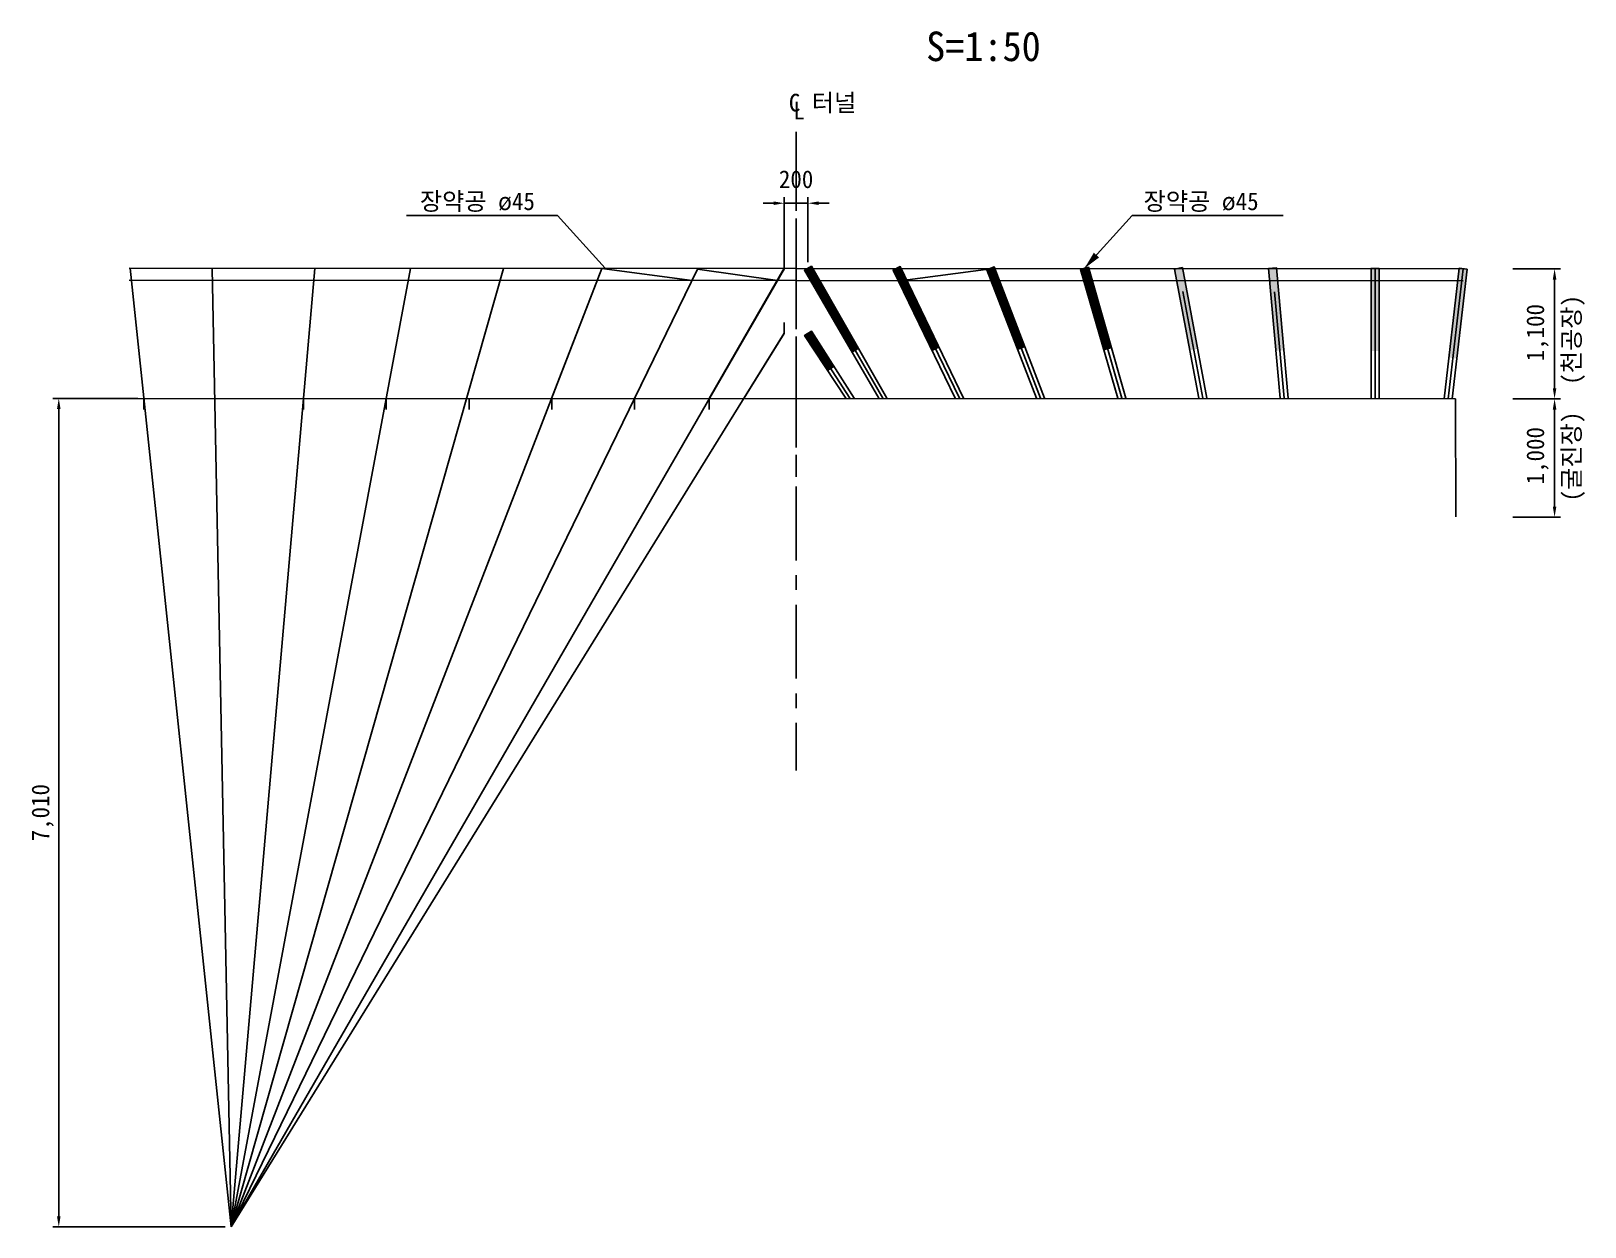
# Model space of a CAD drawing. Header units: millimetres. Extents: x -57518 to 189430, y -17322 to 123318.
# Drawn here: x 151509 to 164653, y 45618 to 55735 of the extents above; entities that cross this region are included whole.
import ezdxf

# ---------------------------------------------------------------- set-up
doc = ezdxf.new("R2010")
doc.units = ezdxf.units.MM
doc.header["$LTSCALE"] = 500
doc.header["$PDMODE"] = 1
doc.linetypes.add('A-CENTR01', pattern=[2, 1.25, -0.25, 0.25, -0.25])
for name, color, linetype in [('CS-BLST', 4, 'Continuous'), ('CS-BLST-PATT', 1, 'Continuous'), ('CS-BLST-TEX3', 3, 'Continuous'), ('CS-CNTL', 1, 'A-CENTR01'), ('CS-DIML', 1, 'Continuous'), ('CS-DIMS', 1, 'Continuous'), ('CS-EXCV', 3, 'E-DIGLN01'), ('CS-LEAT', 3, 'Continuous'), ('CS-MISC', 2, 'Continuous'), ('CS-TEXT', 3, 'Continuous')]:
    doc.layers.add(name, color=color, linetype=linetype)
doc.styles.add('굴림체', font='')
doc.styles.get('굴림체').set_extended_font_data('GulimChe')
doc.linetypes.add('E-DIGLN01', pattern='A,0.9,-0.2,[19,kscals.shx,S=0.1,R=180,X=0,Y=0],0.9', length=2)
doc.dimstyles.new('DIM01-50', dxfattribs={"dimscale": 50, "dimtxt": 3, "dimasz": 1.8, "dimexe": 1, "dimexo": 1, "dimgap": 1, "dimtad": 1, "dimdec": 0, "dimzin": 9, "dimdsep": 46, "dimlunit": 6, "dimtxsty": '굴림체', "dimcen": 2.5, "dimclrt": 3, "dimadec": 4, "dimazin": 0, "dimtfac": 1, "dimtdec": 0, "dimtmove": 2, "dimatfit": 3, "dimfxl": 1, "dimtolj": 1, "dimtzin": 0, "dimarcsym": 0})

msp = doc.modelspace()

# ---------------------------------------------------------------- texts
at = {"layer": 'CS-BLST-TEX3', "char_height": 150, "width": 10.273, "attachment_point": 5, "rotation": 90, "style": '굴림체'}
for s, insert in [('\\A1;(천공장)', (164557.6, 53122.5, 0)), ('\\A1;(굴진장)', (164557.6, 52136.1, 0))]:
    msp.add_mtext(s, dxfattribs=dict(at, insert=insert))
at = {"layer": 'CS-LEAT', "style": '굴림체'}
msp.add_text('장약공 ø45', height=150, dxfattribs=at).set_placement((154797.4, 54220.7, 0))
msp.add_text('장약공 ø45', height=150, rotation=0.00277, dxfattribs=at).set_placement((160919.4, 54220.4, 0))
at = {"layer": 'CS-TEXT', "style": '굴림체'}
for s, height, p in [('S=1:50', 250, (159080, 55481.3, 0)), ('C 터널', 150, (157918.6, 55054.7, 0)), ('L', 150, (157956, 54987.3, 0))]:
    msp.add_text(s, height=height, dxfattribs=at).set_placement(p)

# ---------------------------------------------------------------- blocks, each defined once
blk = doc.blocks.new('*D75')
at = {"layer": 'CS-DIMS', "color": 0, "lineweight": -2, "transparency": 16777216}
for p, q in [((164043, 53723), (164446, 53723)), ((164396, 52713), (164396, 53633)), ((164043, 52623), (164446, 52623))]:
    blk.add_line(p, q, dxfattribs=at)
at = {"layer": 'CS-DIMS', "color": 0, "transparency": 16777216}
for points in [[(164381, 53633), (164411, 53633), (164396, 53723)], [(164381, 52713), (164411, 52713), (164396, 52623)]]:
    blk.add_solid(points, dxfattribs=at)
at = {"layer": 'Defpoints', "color": 0, "transparency": 16777216}
for p in [(163993, 53723), (164396, 53723), (163993, 52623, 0)]:
    blk.add_point(p, dxfattribs=at)
at = {"layer": 'CS-DIMS', "color": 3, "transparency": 16777216, "insert": (164252, 53184), "char_height": 150, "attachment_point": 5, "rotation": 90, "style": '굴림체'}
blk.add_mtext('\\A1;1,100', dxfattribs=at)
blk = doc.blocks.new('*D76')
at = {"layer": 'CS-DIMS', "color": 0, "lineweight": -2, "transparency": 16777216}
for p, q in [((164043, 52623), (164446, 52623)), ((164396, 51713), (164396, 52533)), ((164043, 51623), (164446, 51623))]:
    blk.add_line(p, q, dxfattribs=at)
at = {"layer": 'CS-DIMS', "color": 0, "transparency": 16777216}
for points in [[(164381, 52533), (164411, 52533), (164396, 52623)], [(164381, 51713), (164411, 51713), (164396, 51623)]]:
    blk.add_solid(points, dxfattribs=at)
at = {"layer": 'Defpoints', "color": 0, "transparency": 16777216}
for p in [(163993, 52623), (164396, 52623), (163993, 51623)]:
    blk.add_point(p, dxfattribs=at)
at = {"layer": 'CS-DIMS', "color": 3, "transparency": 16777216, "insert": (164252, 52143), "char_height": 150, "attachment_point": 5, "rotation": 90, "style": '굴림체'}
blk.add_mtext('\\A1;1,000', dxfattribs=at)
blk = doc.blocks.new('*D77')
at = {"layer": 'CS-DIMS', "color": 0, "lineweight": -2, "transparency": 16777216}
for p, q in [((164043, 53723), (164446, 53723)), ((164396, 52713), (164396, 53633)), ((164043, 52623), (164446, 52623))]:
    blk.add_line(p, q, dxfattribs=at)
at = {"layer": 'CS-DIMS', "color": 0, "transparency": 16777216}
for points in [[(164381, 53633), (164411, 53633), (164396, 53723)], [(164381, 52713), (164411, 52713), (164396, 52623)]]:
    blk.add_solid(points, dxfattribs=at)
at = {"layer": 'Defpoints', "color": 0, "transparency": 16777216}
for p in [(163993, 53723), (164396, 53723), (163993, 52623, 0)]:
    blk.add_point(p, dxfattribs=at)
at = {"layer": 'CS-DIMS', "color": 3, "transparency": 16777216, "insert": (164252, 53184), "char_height": 150, "attachment_point": 5, "rotation": 90, "style": '굴림체'}
blk.add_mtext('\\A1;1,100', dxfattribs=at)
blk = doc.blocks.new('*D78')
at = {"layer": 'CS-DIMS', "color": 0, "lineweight": -2, "transparency": 16777216}
for p, q in [((164043, 52623), (164446, 52623)), ((164396, 51713), (164396, 52533)), ((164043, 51623), (164446, 51623))]:
    blk.add_line(p, q, dxfattribs=at)
at = {"layer": 'CS-DIMS', "color": 0, "transparency": 16777216}
for points in [[(164381, 52533), (164411, 52533), (164396, 52623)], [(164381, 51713), (164411, 51713), (164396, 51623)]]:
    blk.add_solid(points, dxfattribs=at)
at = {"layer": 'Defpoints', "color": 0, "transparency": 16777216}
for p in [(163993, 52623), (164396, 52623), (163993, 51623)]:
    blk.add_point(p, dxfattribs=at)
at = {"layer": 'CS-DIMS', "color": 3, "transparency": 16777216, "insert": (164252, 52143), "char_height": 150, "attachment_point": 5, "rotation": 90, "style": '굴림체'}
blk.add_mtext('\\A1;1,000', dxfattribs=at)
blk = doc.blocks.new('*D79')
at = {"layer": 'CS-DIMS', "color": 0, "lineweight": -2, "transparency": 16777216}
for p, q in [((157880, 53779), (157880, 54329)), ((158080, 53779), (158080, 54329)), ((157790, 54279), (157700, 54279)), ((157880, 54279), (158080, 54279)), ((158170, 54279), (158260, 54279))]:
    blk.add_line(p, q, dxfattribs=at)
at = {"layer": 'CS-DIMS', "color": 0, "transparency": 16777216}
for points in [[(157790, 54294), (157790, 54264), (157880, 54279)], [(158170, 54294), (158170, 54264), (158080, 54279)]]:
    blk.add_solid(points, dxfattribs=at)
at = {"layer": 'Defpoints', "color": 0, "transparency": 16777216}
for p in [(158080, 54279), (157880, 53729), (158080, 53729)]:
    blk.add_point(p, dxfattribs=at)
at = {"layer": 'CS-DIMS', "color": 3, "transparency": 16777216, "insert": (157980, 54481), "char_height": 150, "attachment_point": 5, "style": '굴림체'}
blk.add_mtext('\\A1;200', dxfattribs=at)
blk = doc.blocks.new('*D80')
at = {"layer": 'CS-MISC', "color": 0, "lineweight": -2, "transparency": 16777216}
for p, q in [((152413, 52628), (151693, 52628)), ((151743, 52538), (151743, 45708)), ((153150, 45618), (151693, 45618))]:
    blk.add_line(p, q, dxfattribs=at)
at = {"layer": 'CS-MISC', "color": 0, "transparency": 16777216}
for points in [[(151728, 52538), (151758, 52538), (151743, 52628)], [(151728, 45708), (151758, 45708), (151743, 45618)]]:
    blk.add_solid(points, dxfattribs=at)
at = {"layer": 'Defpoints', "color": 0, "transparency": 16777216}
for p in [(152463, 52628), (151743, 45618), (153200, 45618)]:
    blk.add_point(p, dxfattribs=at)
at = {"layer": 'CS-MISC', "color": 3, "transparency": 16777216, "insert": (151607, 49123), "char_height": 150, "attachment_point": 5, "rotation": 90, "style": '굴림체'}
blk.add_mtext('\\A1;7,010', dxfattribs=at)

# ---------------------------------------------------------------- dimensions: what is measured, and where the dimension line sits
at = {"layer": 'CS-DIMS'}
dim = msp.add_linear_dim(base=(158079.7, 54278.9, 0), p1=(157879.7, 53728.6, 0), p2=(158079.7, 53728.6, 0), text='200', dimstyle='DIM01-50', dxfattribs=at)
dim.commit()
dim.dimension.update_dxf_attribs({"geometry": '*D79', "text_midpoint": (157979.7, 54480.6, 0)})
for base, p1, p2, text, picture, middle in [((164395.7, 53723.4, 0), (163992.7, 52623.4, 0), (163992.7, 53723.4, 0), '1,100', '*D75', (164251.7, 53183.9, 0)), ((164395.7, 53723.4, 0), (163992.7, 52623.4, 0), (163992.7, 53723.4, 0), '1,100', '*D77', (164251.7, 53183.9, 0)), ((164395.7, 52623.4, 0), (163992.7, 51623.4, 0), (163992.7, 52623.4, 0), '1,000', '*D76', (164251.7, 52142.9, 0)), ((164395.7, 52623.4, 0), (163992.7, 51623.4, 0), (163992.7, 52623.4, 0), '1,000', '*D78', (164251.7, 52142.9, 0))]:
    dim = msp.add_linear_dim(base=base, p1=p1, p2=p2, angle=90, text=text, dimstyle='DIM01-50', dxfattribs=at)
    dim.commit()
    dim.dimension.update_dxf_attribs({"geometry": picture, "text_midpoint": middle, "dimtype": 160})
at = {"layer": 'CS-MISC'}
dim = msp.add_linear_dim(base=(151743.3, 45618.5, 0), p1=(152463.2, 52628.2, 0), p2=(153200, 45618.5, 0), angle=90, dimstyle='DIM01-50', dxfattribs=at)
dim.commit()
dim.dimension.update_dxf_attribs({"geometry": '*D80', "text_midpoint": (151607.1, 49123.4, 0)})

# ---------------------------------------------------------------- linework, layer by layer
at = {"layer": 'CS-BLST'}
for p, q in [((159625.3, 53728.6, 0), (160047.8, 52628.7, 0)), ((162878.4, 52626.1, 0), (162878.1, 53727.3, 0)), ((163496.7, 52624.8, 0), (163621.7, 53724.8, 0)), ((161421.4, 52628.7, 0), (161252.1, 53532.1, 0)), ((162108.2, 52628.8, 0), (162028, 53529.5, 0)), ((162878.4, 52627.3, 0), (162878.2, 53527.3, 0))]:
    msp.add_line(p, q, dxfattribs=at)
at = {"layer": 'CS-BLST', "elevation": 0}
for points in [[(158747.5, 52628.8), (158109.3, 53745.3), (158050.6, 53711.8), (158678.4, 52628.7)], [(158712.9, 52628.8), (158079.8, 53728.6)], [(159395.2, 52628.6), (158860.6, 53743.4), (158799.9, 53713.8), (159326.8, 52628.6)], [(159361, 52628.6), (158830.3, 53728.6)], [(160081.3, 52628.7), (159656.6, 53740.7), (159593.9, 53716.6), (160014.1, 52628.7)], [(160767.8, 52628.7), (160452.9, 53737.8), (160387.1, 53719.6), (160701.3, 52628.7)], [(160734.6, 52628.7), (160420.3, 53728.7)], [(161455.7, 52628.7), (161248.4, 53734.9), (161182.1, 53722.5), (161387.1, 52628.7)], [(162142.1, 52628.8), (162043.9, 53731.8), (161976.7, 53725.8), (162074.3, 52628.8)], [(162912.2, 52627.3), (162911.9, 53727.3), (162844.4, 53727.3), (162844.7, 52627.3)], [(163530.6, 52624.8), (163655.3, 53721), (163588.2, 53728.6), (163462.7, 52624.8)], [(158471.4, 52628.7), (158108.9, 53197.1), (158052, 53160.3), (158399.8, 52628.7)], [(158435.5, 52628.7), (158080.1, 53178.8)]]:
    msp.add_lwpolyline(points, dxfattribs=at)
at = {"layer": 'CS-BLST-PATT', "const_width": 67.5, "elevation": 0}
for points in [[(158079.8, 53728.6), (158482.4, 53029.2)], [(158830.3, 53728.6), (159161.7, 53041.7)], [(159625.3, 53728.6), (159886.7, 53048.1)], [(160420.3, 53728.7), (160616.5, 53042)], [(158080.1, 53178.8), (158276, 52875.6)]]:
    msp.add_lwpolyline(points, dxfattribs=at)
at = {"layer": 'CS-BLST-PATT'}
for points in [[(161248.4, 53734.9, 0), (161182.1, 53722.5, 0), (161377.3, 53047.4, 0), (161310.9, 53035, 0)], [(162043.9, 53731.8, 0), (161976.7, 53725.8, 0), (162105.9, 53035, 0), (162038.7, 53029, 0)], [(162911.9, 53727.3, 0), (162844.4, 53727.3, 0), (162912.1, 53027.8, 0), (162844.6, 53027.8, 0)], [(163655.3, 53721, 0), (163588.2, 53728.6, 0), (163569.3, 52965.2, 0), (163502.3, 52972.8, 0)]]:
    msp.add_solid(points, dxfattribs=at)
at = {"layer": 'CS-CNTL'}
msp.add_line((157980, 54882.1, 0), (157980.1, 49478.6, 0), dxfattribs=at)
at = {"layer": 'CS-CNTL', "ltscale": 0.5}
msp.add_line((157980, 54650.7, 0), (157980, 51965.5, 0), dxfattribs=at)
at = {"layer": 'CS-DIML'}
for p, q in [((155962.3, 54175.1, 0), (154684.6, 54175.1, 0)), ((155962.3, 54175.1, 0), (156364.7, 53729, 0)), ((160822.6, 54174.9, 0), (160420.3, 53728.7, 0)), ((160822.6, 54174.9, 0), (162100.3, 54174.9, 0))]:
    msp.add_line(p, q, dxfattribs=at)
msp.add_solid([(160420.3, 53728.7, 0), (160543, 53820, 0), (160498.4, 53860.2, 0)], dxfattribs=at)
at = {"layer": 'CS-EXCV', "linetype": 'ByBlock'}
for p, q in [((163621.6, 53723.4, 0), (152337.9, 53728.3, 0)), ((163621.5, 53623.4, 0), (152337.9, 53628.3, 0)), ((163559.1, 52623.4, 0), (152400.8, 52628.3, 0))]:
    msp.add_line(p, q, dxfattribs=at)
at = {"layer": 'CS-EXCV'}
msp.add_line((163559.1, 52623.4, 0), (163559.3, 51624.7, 0), dxfattribs=at)
at = {"layer": 'CS-MISC'}
for p, q in [((157878.5, 53819.3, 0), (157878.5, 53725.9, 0)), ((152347.6, 53728.3, 0), (153200, 45618.5, 0)), ((153200, 45618.5, 0), (153041.8, 53728, 0)), ((153200, 45618.5, 0), (153909.5, 53727.6, 0)), ((153200, 45618.5, 0), (154719.1, 53727.2, 0)), ((153200, 45618.5, 0), (155504.4, 53726.9, 0)), ((153200, 45618.5, 0), (156337, 53726.5, 0)), ((157880.8, 53725.9, 0), (153200, 45618.5, 0)), ((153200, 45618.5, 0), (157146.1, 53720.6, 0)), ((157878.5, 53270, 0), (157878.5, 53176.6, 0)), ((153200, 45618.5, 0), (157880, 53178.8, 0)), ((152463.2, 52628.3, 0), (152463.2, 52534.9, 0)), ((153063.2, 52628.3, 0), (153063.2, 52534.9, 0)), ((153813.2, 52628.3, 0), (153813.2, 52534.9, 0)), ((154513.2, 52628.3, 0), (154513.2, 52534.9, 0)), ((155213.2, 52628.3, 0), (155213.2, 52534.9, 0)), ((155913.2, 52628.3, 0), (155913.2, 52534.9, 0)), ((156613.2, 52628.3, 0), (156613.2, 52534.9, 0)), ((157245.9, 52626.2, 0), (157245.9, 52532.8, 0))]:
    msp.add_line(p, q, dxfattribs=at)
at = {"layer": 'CS-MISC', "color": 5}
for p, q in [((155911.5, 52626.7, 0), (156337, 53726.5, 0)), ((156337, 53726.5, 0), (157100.2, 53626.2, 0)), ((156613.2, 52628.3, 0), (157146.1, 53720.6, 0)), ((157146.1, 53720.6, 0), (157823.1, 53625.9, 0)), ((157245.9, 52626.2, 0), (157879.7, 53728.6, 0)), ((158880, 53625.4, 0), (159626.6, 53725.1, 0)), ((157537.8, 52626, 0), (157878.5, 53176.6, 0))]:
    msp.add_line(p, q, dxfattribs=at)

msp.set_redraw_order([(e.dxf.handle, doc.entitydb.next_handle()) for e in msp.query("TEXT MTEXT ATTDEF DIMENSION ARC_DIMENSION")])  # texts and dimensions are drawn at this point

doc.saveas('drawing.dxf')
